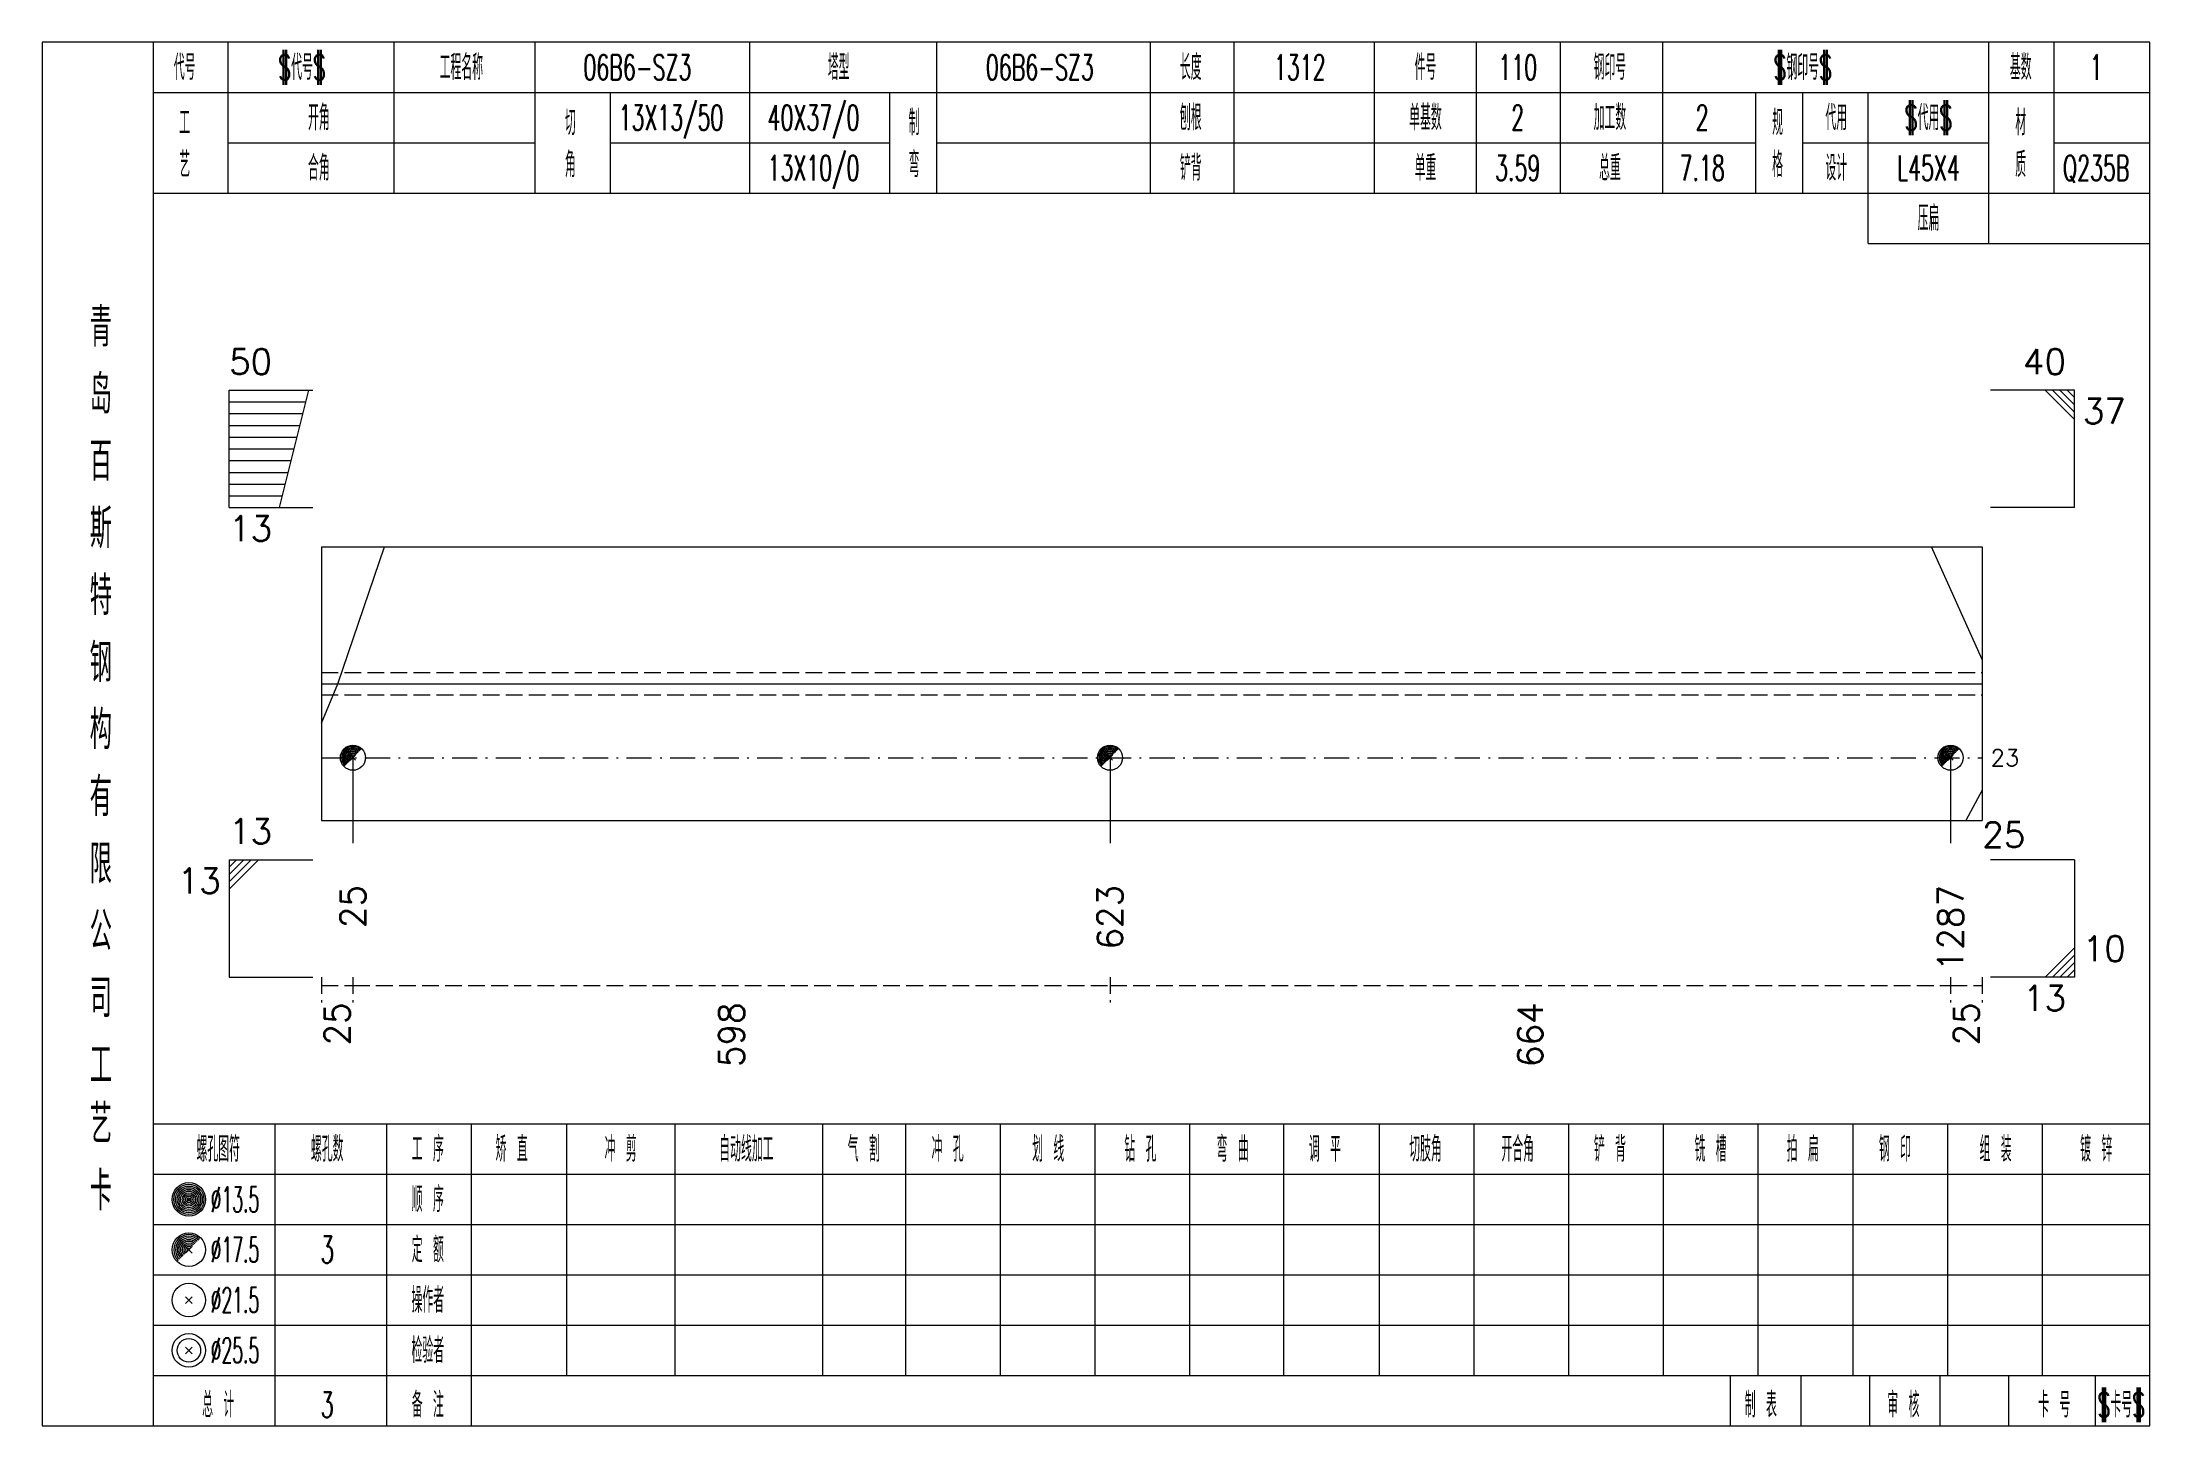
# Model space of a CAD drawing. Extents: x -533 to 8774, y 0 to 7979.
# Drawn here: x 2459.8 to 2711.2, y 7757.8 to 7922.8 of the extents above; entities that cross this region are included whole.
import ezdxf
from ezdxf.enums import TextEntityAlignment as Align

# ---------------------------------------------------------------- set-up
doc = ezdxf.new("R2010")
doc.units = 0
doc.header["$MEASUREMENT"] = 0
doc.linetypes.add('一点画线', pattern=[5.2, 3, -1, 0.2, -1])
doc.linetypes.add('虚线', pattern=[2.75, 2, -0.75])
doc.layers.get('0').update_dxf_attribs({"linetype": 'CONTINUOUS', "lineweight": 25})
for name, color, linetype, lineweight in [('1', 7, 'CONTINUOUS', 25), ('4', 7, 'CONTINUOUS', 25), ('5', 7, 'CONTINUOUS', 25)]:
    doc.layers.add(name, color=color, linetype=linetype, lineweight=lineweight)
doc.styles.get("Standard").update_dxf_attribs({"font": 'simplex.shx', "width": 0.7, "height": 3, "bigfont": 'gbhzfs.shx'})

msp = doc.modelspace()

# ---------------------------------------------------------------- texts
at = {"color": 7, "linetype": 'Continuous', "lineweight": 13}
for s, p in [('50', (2482.1, 7882.27)), ('13', (2482.1, 7826.27)), ('10', (2703.2, 7812.27))]:
    msp.add_text(s, height=3, dxfattribs=at).set_placement(p, align=Align.BOTTOM_LEFT)
msp.add_text('40', height=3, dxfattribs=at).set_placement((2701.2, 7882.27), align=Align.BOTTOM_RIGHT)
for s, p in [('37', (2703.2, 7880.27)), ('13', (2482.1, 7866.27))]:
    msp.add_text(s, height=3, dxfattribs=at).set_placement(p, align=Align.TOP_LEFT)
msp.add_text('23', height=2, dxfattribs=at).set_placement((2692.2, 7837.44), align=Align.MIDDLE_LEFT)
for p in [(2481.1, 7824.27), (2701.2, 7810.27)]:
    msp.add_text('13', height=3, dxfattribs=at).set_placement(p, align=Align.TOP_RIGHT)
at = {"color": 8, "linetype": 'Continuous', "lineweight": 9}
for s, p in [('25', (2494.99, 7808.27)), ('598', (2542.02, 7808.27)), ('664', (2637.3, 7808.27)), ('25', (2689.31, 7808.27))]:
    msp.add_text(s, height=3, rotation=90, dxfattribs=at).set_placement(p, align=Align.MIDDLE_RIGHT)
at = {"layer": '1', "color": 7, "linetype": 'Continuous', "lineweight": 13}
msp.add_text('25', height=3, dxfattribs=at).set_placement((2691.2, 7828.27), align=Align.MIDDLE_LEFT)
for s, p in [('25', (2496.87, 7822.27)), ('623', (2587.17, 7822.27)), ('1287', (2687.43, 7822.27))]:
    msp.add_text(s, height=3, rotation=90, dxfattribs=at).set_placement(p, align=Align.MIDDLE_RIGHT)
at = {"layer": '4', "color": 1, "linetype": 'Continuous', "lineweight": 13}
for s, height, width, p in [('$代号$', 3, 0.6, (2490.8, 7919.77)), ('$钢印号$', 3, 0.6, (2669.8, 7919.77)), ('代号', 3, 0.6, (2476.8, 7919.77)), ('工程名称', 3, 0.6, (2509.8, 7919.77)), ('06B6-SZ3', 3, 0.6, (2530.8, 7919.77)), ('塔型', 3, 0.6, (2554.8, 7919.77)), ('06B6-SZ3', 3, 0.6, (2578.8, 7919.77)), ('长度', 3, 0.6, (2596.8, 7919.77)), ('1312', 3, 0.6, (2609.8, 7919.77)), ('件号', 3, 0.6, (2624.8, 7919.77)), ('110', 3, 0.6, (2635.8, 7919.77)), ('钢印号', 3, 0.6, (2646.8, 7919.77)), ('基数', 3, 0.6, (2695.8, 7919.77)), ('1', 3, 0.6, (2704.8, 7919.77)), ('工', 3, 0.6, (2476.8, 7913.17)), ('开角', 3, 0.6, (2492.8, 7913.77)), ('切', 3, 0.6, (2522.8, 7913.17)), ('13X13/50', 3, 0.6, (2534.8, 7913.77)), ('40X37/0', 3, 0.6, (2551.8, 7913.77)), ('制', 3, 0.6, (2563.8, 7913.17)), ('刨根', 3, 0.6, (2596.8, 7913.77)), ('单基数', 3, 0.6, (2624.8, 7913.77)), ('2', 3, 0.6, (2635.8, 7913.77)), ('加工数', 3, 0.6, (2646.8, 7913.77)), ('2', 3, 0.6, (2657.8, 7913.77)), ('规', 3, 0.6, (2666.8, 7913.17)), ('代用', 3, 0.6, (2673.8, 7913.77)), ('$代用$', 3, 0.6, (2684.8, 7913.77)), ('材', 3, 0.6, (2695.8, 7913.17)), ('艺', 3, 0.6, (2476.8, 7908.17)), ('合角', 3, 0.6, (2492.8, 7907.77)), ('角', 3, 0.6, (2522.8, 7908.17)), ('13X10/0', 3, 0.6, (2551.8, 7907.77)), ('弯', 3, 0.6, (2563.8, 7908.17)), ('铲背', 3, 0.6, (2596.8, 7907.77)), ('单重', 3, 0.6, (2624.8, 7907.77)), ('3.59', 3, 0.6, (2635.8, 7907.77)), ('总重', 3, 0.6, (2646.8, 7907.77)), ('7.18', 3, 0.6, (2657.8, 7907.77)), ('格', 3, 0.6, (2666.8, 7908.17)), ('设计', 3, 0.6, (2673.8, 7907.77)), ('L45X4', 3, 0.6, (2684.8, 7907.77)), ('质', 3, 0.6, (2695.8, 7908.17)), ('Q235B', 3, 0.6, (2704.8, 7907.77)), ('压扁', 3, 0.6, (2684.8, 7901.77)), ('青', 4.6, 0.8, (2466.8, 7888.77)), ('岛', 4.6, 0.8, (2466.8, 7880.77)), ('百', 4.6, 0.8, (2466.8, 7872.77)), ('斯', 4.6, 0.8, (2466.8, 7864.77)), ('特', 4.6, 0.8, (2466.8, 7856.77)), ('钢', 4.6, 0.8, (2466.8, 7848.77)), ('构', 4.6, 0.8, (2466.8, 7840.77)), ('有', 4.6, 0.8, (2466.8, 7832.77)), ('限', 4.6, 0.8, (2466.8, 7824.77)), ('公', 4.6, 0.8, (2466.8, 7816.77)), ('司', 4.6, 0.8, (2466.8, 7808.77)), ('工', 4.6, 0.8, (2466.8, 7800.77)), ('艺', 4.6, 0.8, (2466.8, 7793.77)), ('螺孔图符', 3, 0.6, (2480.8, 7790.77)), ('螺孔数', 3, 0.6, (2493.8, 7790.77)), ('工 序', 3, 0.6, (2505.8, 7790.77)), ('矫 直', 3, 0.6, (2515.8, 7790.77)), ('冲 剪', 3, 0.6, (2528.8, 7790.77)), ('自动线加工', 3, 0.6, (2543.8, 7790.77)), ('气 割', 3, 0.6, (2557.8, 7790.77)), ('冲 孔', 3, 0.6, (2567.8, 7790.77)), ('划 线', 3, 0.6, (2579.8, 7790.77)), ('钻 孔', 3, 0.6, (2590.8, 7790.77)), ('弯 曲', 3, 0.6, (2601.8, 7790.77)), ('调 平', 3, 0.6, (2612.8, 7790.77)), ('切肢角', 3, 0.6, (2624.8, 7790.77)), ('开合角', 3, 0.6, (2635.8, 7790.77)), ('铲 背', 3, 0.6, (2646.8, 7790.77)), ('铣 槽', 3, 0.6, (2658.8, 7790.77)), ('拍 扁', 3, 0.6, (2669.8, 7790.77)), ('钢 印', 3, 0.6, (2680.8, 7790.77)), ('组 装', 3, 0.6, (2692.8, 7790.77)), ('镀 锌', 3, 0.6, (2704.8, 7790.77)), ('卡', 4.6, 0.8, (2466.8, 7785.77)), ('%%C13.5', 3, 0.5, (2482.8, 7784.77)), ('顺 序', 3, 0.6, (2505.8, 7784.77)), ('%%C17.5', 3, 0.5, (2482.8, 7778.77)), ('3', 3.2, 0.6, (2493.8, 7778.77)), ('定 额', 3, 0.6, (2505.8, 7778.77)), ('%%C21.5', 3, 0.5, (2482.8, 7772.77)), ('操作者', 3, 0.6, (2505.8, 7772.77)), ('%%C25.5', 3, 0.5, (2482.8, 7766.77)), ('检验者', 3, 0.6, (2505.8, 7766.77)), ('总 计', 3, 0.6, (2480.8, 7760.27)), ('3', 3, 0.6, (2493.8, 7760.27)), ('备 注', 3, 0.6, (2505.8, 7760.27)), ('制 表', 3, 0.6, (2664.8, 7760.27)), ('审 核', 3, 0.6, (2681.8, 7760.27)), ('卡 号', 3, 0.6, (2699.8, 7760.27)), ('$卡号$', 3, 0.6, (2707.8, 7760.27))]:
    msp.add_text(s, height=height, dxfattribs=dict(at, width=width)).set_placement(p, align=Align.MIDDLE_CENTER)

# ---------------------------------------------------------------- blocks, each defined once
blk = doc.blocks.new('孔17.5')
at = {"layer": '5', "color": 7, "linetype": 'Continuous', "lineweight": 0}
for p, q in [((-0.2, -0.2), (0.2, 0.2)), ((-0.2, 0.2), (0.2, -0.2))]:
    blk.add_line(p, q, dxfattribs=at)
at = {"layer": '5', "color": 7, "linetype": 'Continuous', "lineweight": 13}
blk.add_circle((0, 0), 1, dxfattribs=at)
for radius in [0.9, 0.8, 0.7, 0.6, 0.5, 0.4, 0.3, 0.2, 0.1]:
    blk.add_arc((0, 0), radius, 45, 225, dxfattribs=at)

# ---------------------------------------------------------------- linework, layer by layer
at = {"color": 7, "linetype": 'Continuous', "lineweight": 13}
for p, q in [((2482.1, 7881.27), (2492.1, 7881.27)), ((2482.1, 7867.27), (2482.1, 7881.27)), ((2482.1, 7879.87), (2491.25, 7879.87)), ((2488.1, 7867.27), (2491.6, 7881.27)), ((2702.2, 7881.27), (2692.2, 7881.27)), ((2698.7, 7881.27), (2702.2, 7877.77)), ((2699.57, 7881.27), (2702.2, 7878.65)), ((2700.45, 7881.27), (2702.2, 7879.52)), ((2701.32, 7881.27), (2702.2, 7880.4)), ((2702.2, 7867.27), (2702.2, 7881.27)), ((2482.1, 7878.47), (2490.9, 7878.47)), ((2482.1, 7877.07), (2490.55, 7877.07)), ((2482.1, 7875.67), (2490.2, 7875.67)), ((2482.1, 7874.27), (2489.85, 7874.27)), ((2482.1, 7872.87), (2489.5, 7872.87)), ((2482.1, 7871.47), (2489.15, 7871.47)), ((2482.1, 7870.07), (2488.8, 7870.07)), ((2482.1, 7868.67), (2488.45, 7868.67)), ((2482.1, 7867.27), (2492.1, 7867.27)), ((2702.2, 7867.27), (2692.2, 7867.27)), ((2495.06, 7846.27), (2500.65, 7862.6)), ((2691.2, 7849.17), (2685.16, 7862.6)), ((2493.1, 7841.55), (2495.06, 7846.27)), ((2496.87, 7837.44), (2496.87, 7827.27)), ((2587.17, 7837.44), (2587.17, 7827.27)), ((2687.43, 7837.44), (2687.43, 7827.27)), ((2691.2, 7833.57), (2689.24, 7829.94)), ((2482.1, 7825.27), (2492.1, 7825.27)), ((2482.1, 7825.27), (2482.1, 7811.27)), ((2482.97, 7825.27), (2482.1, 7824.4)), ((2483.85, 7825.27), (2482.1, 7823.52)), ((2484.72, 7825.27), (2482.1, 7822.65)), ((2485.6, 7825.27), (2482.1, 7821.77)), ((2702.2, 7825.27), (2692.2, 7825.27)), ((2702.2, 7825.27), (2702.2, 7811.27)), ((2698.7, 7811.27), (2702.2, 7814.77)), ((2699.57, 7811.27), (2702.2, 7813.9)), ((2482.1, 7811.27), (2492.1, 7811.27)), ((2702.2, 7811.27), (2692.2, 7811.27)), ((2700.45, 7811.27), (2702.2, 7813.02)), ((2701.32, 7811.27), (2702.2, 7812.15))]:
    msp.add_line(p, q, dxfattribs=at)
at = {"color": 7, "linetype": 'Continuous', "lineweight": 18}
for p, q in [((2493.1, 7862.6), (2493.1, 7829.94)), ((2493.1, 7862.6), (2691.2, 7862.6)), ((2691.2, 7862.6), (2691.2, 7829.94)), ((2493.1, 7846.27), (2691.2, 7846.27))]:
    msp.add_line(p, q, dxfattribs=at)
at = {"color": 1, "linetype": '虚线', "lineweight": 18}
for p, q in [((2493.1, 7847.6), (2691.2, 7847.6)), ((2493.1, 7844.94), (2691.2, 7844.94))]:
    msp.add_line(p, q, dxfattribs=at)
at = {"color": 3, "linetype": '一点画线', "lineweight": 13}
msp.add_line((2493.1, 7837.44), (2691.2, 7837.44), dxfattribs=at)
at = {"color": 8, "linetype": '虚线', "lineweight": 9}
for p, q in [((2493.1, 7811.27), (2493.1, 7808.27)), ((2496.87, 7811.27), (2496.87, 7808.27)), ((2496.87, 7811.27), (2496.87, 7808.27)), ((2587.17, 7811.27), (2587.17, 7808.27)), ((2587.17, 7811.27), (2587.17, 7808.27)), ((2687.43, 7811.27), (2687.43, 7808.27)), ((2687.43, 7811.27), (2687.43, 7808.27)), ((2691.2, 7811.27), (2691.2, 7808.27)), ((2493.1, 7810.27), (2496.87, 7810.27)), ((2496.87, 7810.27), (2587.17, 7810.27)), ((2587.17, 7810.27), (2687.43, 7810.27)), ((2687.43, 7810.27), (2691.2, 7810.27))]:
    msp.add_line(p, q, dxfattribs=at)
at = {"layer": '1', "color": 7, "linetype": 'Continuous', "lineweight": 18}
msp.add_line((2493.1, 7829.94), (2691.2, 7829.94), dxfattribs=at)
at = {"layer": '4', "color": 1, "linetype": 'Continuous', "lineweight": 18}
for p, q in [((2473.1, 7757.77), (2473.1, 7922.77)), ((2482, 7904.77), (2482, 7922.77)), ((2501.8, 7904.77), (2501.8, 7922.77)), ((2518.6, 7904.77), (2518.6, 7922.77)), ((2544.2, 7904.77), (2544.2, 7922.77)), ((2566.5, 7904.77), (2566.5, 7922.77)), ((2592, 7904.77), (2592, 7922.77)), ((2602, 7904.77), (2602, 7922.77)), ((2618.7, 7904.77), (2618.7, 7922.77)), ((2630.9, 7904.77), (2630.9, 7922.77)), ((2640.9, 7904.77), (2640.9, 7922.77)), ((2653.1, 7904.77), (2653.1, 7922.77)), ((2692, 7898.77), (2692, 7922.77)), ((2699.8, 7904.77), (2699.8, 7922.77)), ((2473.1, 7916.77), (2711.2, 7916.77)), ((2527.6, 7904.77), (2527.6, 7916.77)), ((2560.9, 7904.77), (2560.9, 7916.77)), ((2664.2, 7904.77), (2664.2, 7916.77)), ((2669.8, 7904.77), (2669.8, 7916.77)), ((2677.6, 7898.77), (2677.6, 7916.77)), ((2482, 7910.77), (2518.6, 7910.77)), ((2527.6, 7910.77), (2560.9, 7910.77)), ((2566.5, 7910.77), (2664.2, 7910.77)), ((2669.8, 7910.77), (2692, 7910.77)), ((2699.8, 7910.77), (2711.2, 7910.77)), ((2473.1, 7904.77), (2711.2, 7904.77)), ((2677.6, 7898.77), (2711.2, 7898.77)), ((2473.1, 7793.77), (2711.2, 7793.77)), ((2487.6, 7757.77), (2487.6, 7793.77)), ((2500.9, 7757.77), (2500.9, 7793.77)), ((2511, 7757.77), (2511, 7793.77)), ((2522.4, 7763.77), (2522.4, 7793.77)), ((2535.3, 7763.77), (2535.3, 7793.77)), ((2552.9, 7763.77), (2552.9, 7793.77)), ((2562.8, 7763.77), (2562.8, 7793.77)), ((2574.1, 7763.77), (2574.1, 7793.77)), ((2585.4, 7763.77), (2585.4, 7793.77)), ((2596.7, 7763.77), (2596.7, 7793.77)), ((2607.9, 7763.77), (2607.9, 7793.77)), ((2619.3, 7763.77), (2619.3, 7793.77)), ((2630.6, 7763.77), (2630.6, 7793.77)), ((2641.9, 7763.77), (2641.9, 7793.77)), ((2653.2, 7763.77), (2653.2, 7793.77)), ((2664.5, 7763.77), (2664.5, 7793.77)), ((2675.8, 7763.77), (2675.8, 7793.77)), ((2687.1, 7763.77), (2687.1, 7793.77)), ((2698.4, 7763.77), (2698.4, 7793.77)), ((2473.1, 7787.77), (2711.2, 7787.77)), ((2473.1, 7781.77), (2711.2, 7781.77)), ((2473.1, 7775.77), (2711.2, 7775.77)), ((2473.1, 7769.77), (2711.2, 7769.77)), ((2473.1, 7763.77), (2711.2, 7763.77)), ((2661.2, 7757.77), (2661.2, 7763.77)), ((2669.6, 7757.77), (2669.6, 7763.77)), ((2677.8, 7757.77), (2677.8, 7763.77)), ((2686.2, 7757.77), (2686.2, 7763.77)), ((2694.4, 7757.77), (2694.4, 7763.77)), ((2704.7, 7757.77), (2704.7, 7763.77))]:
    msp.add_line(p, q, dxfattribs=at)
at = {"layer": '4', "color": 7, "linetype": 'Continuous', "lineweight": 13}
for p, q in [((2477.1, 7784.57), (2477.5, 7784.97)), ((2477.5, 7784.57), (2477.1, 7784.97)), ((2476.9, 7772.37), (2477.7, 7773.17)), ((2477.7, 7772.37), (2476.9, 7773.17)), ((2476.9, 7766.37), (2477.7, 7767.17)), ((2477.7, 7766.37), (2476.9, 7767.17))]:
    msp.add_line(p, q, dxfattribs=at)
at = {"layer": '4', "color": 7, "linetype": 'Continuous', "lineweight": 0}
for p, q in [((2476.9, 7778.37), (2477.7, 7779.17)), ((2476.9, 7779.17), (2477.7, 7778.37))]:
    msp.add_line(p, q, dxfattribs=at)
at = {"layer": '4', "color": 1, "linetype": 'Continuous', "lineweight": 18}
msp.add_lwpolyline([(2459.8, 7922.77), (2459.8, 7757.77), (2711.2, 7757.77), (2711.2, 7922.77)], close=True, dxfattribs=at)
at = {"layer": '4', "color": 7, "linetype": 'Continuous', "lineweight": 13}
for centre, radius in [((2477.3, 7784.77), 2), ((2477.3, 7784.77), 1.8), ((2477.3, 7784.77), 1.6), ((2477.3, 7784.77), 1.4), ((2477.3, 7784.77), 1.2), ((2477.3, 7784.77), 1), ((2477.3, 7784.77), 0.8), ((2477.3, 7784.77), 0.6), ((2477.3, 7784.77), 0.4), ((2477.3, 7784.77), 0.2), ((2477.3, 7778.77), 2), ((2477.3, 7772.77), 2), ((2477.3, 7766.77), 2), ((2477.3, 7766.77), 1.4)]:
    msp.add_circle(centre, radius, dxfattribs=at)
for radius in [1.8, 1.6, 1.4, 1.2, 1, 0.8, 0.6, 0.4, 0.2]:
    msp.add_arc((2477.3, 7778.77), radius, 45, 225, dxfattribs=at)

# ---------------------------------------------------------------- block references
at = {"layer": '1', "color": 7, "linetype": 'Continuous', "lineweight": 13, "xscale": 1.5, "yscale": 1.5, "zscale": 1.5}
for p in [(2496.87, 7837.44), (2587.17, 7837.44), (2687.43, 7837.44)]:
    msp.add_blockref('孔17.5', p, dxfattribs=at)

msp.set_redraw_order([(e.dxf.handle, doc.entitydb.next_handle()) for e in msp.query("TEXT MTEXT ATTDEF DIMENSION ARC_DIMENSION")])  # texts and dimensions are drawn at this point

doc.saveas('drawing.dxf')
